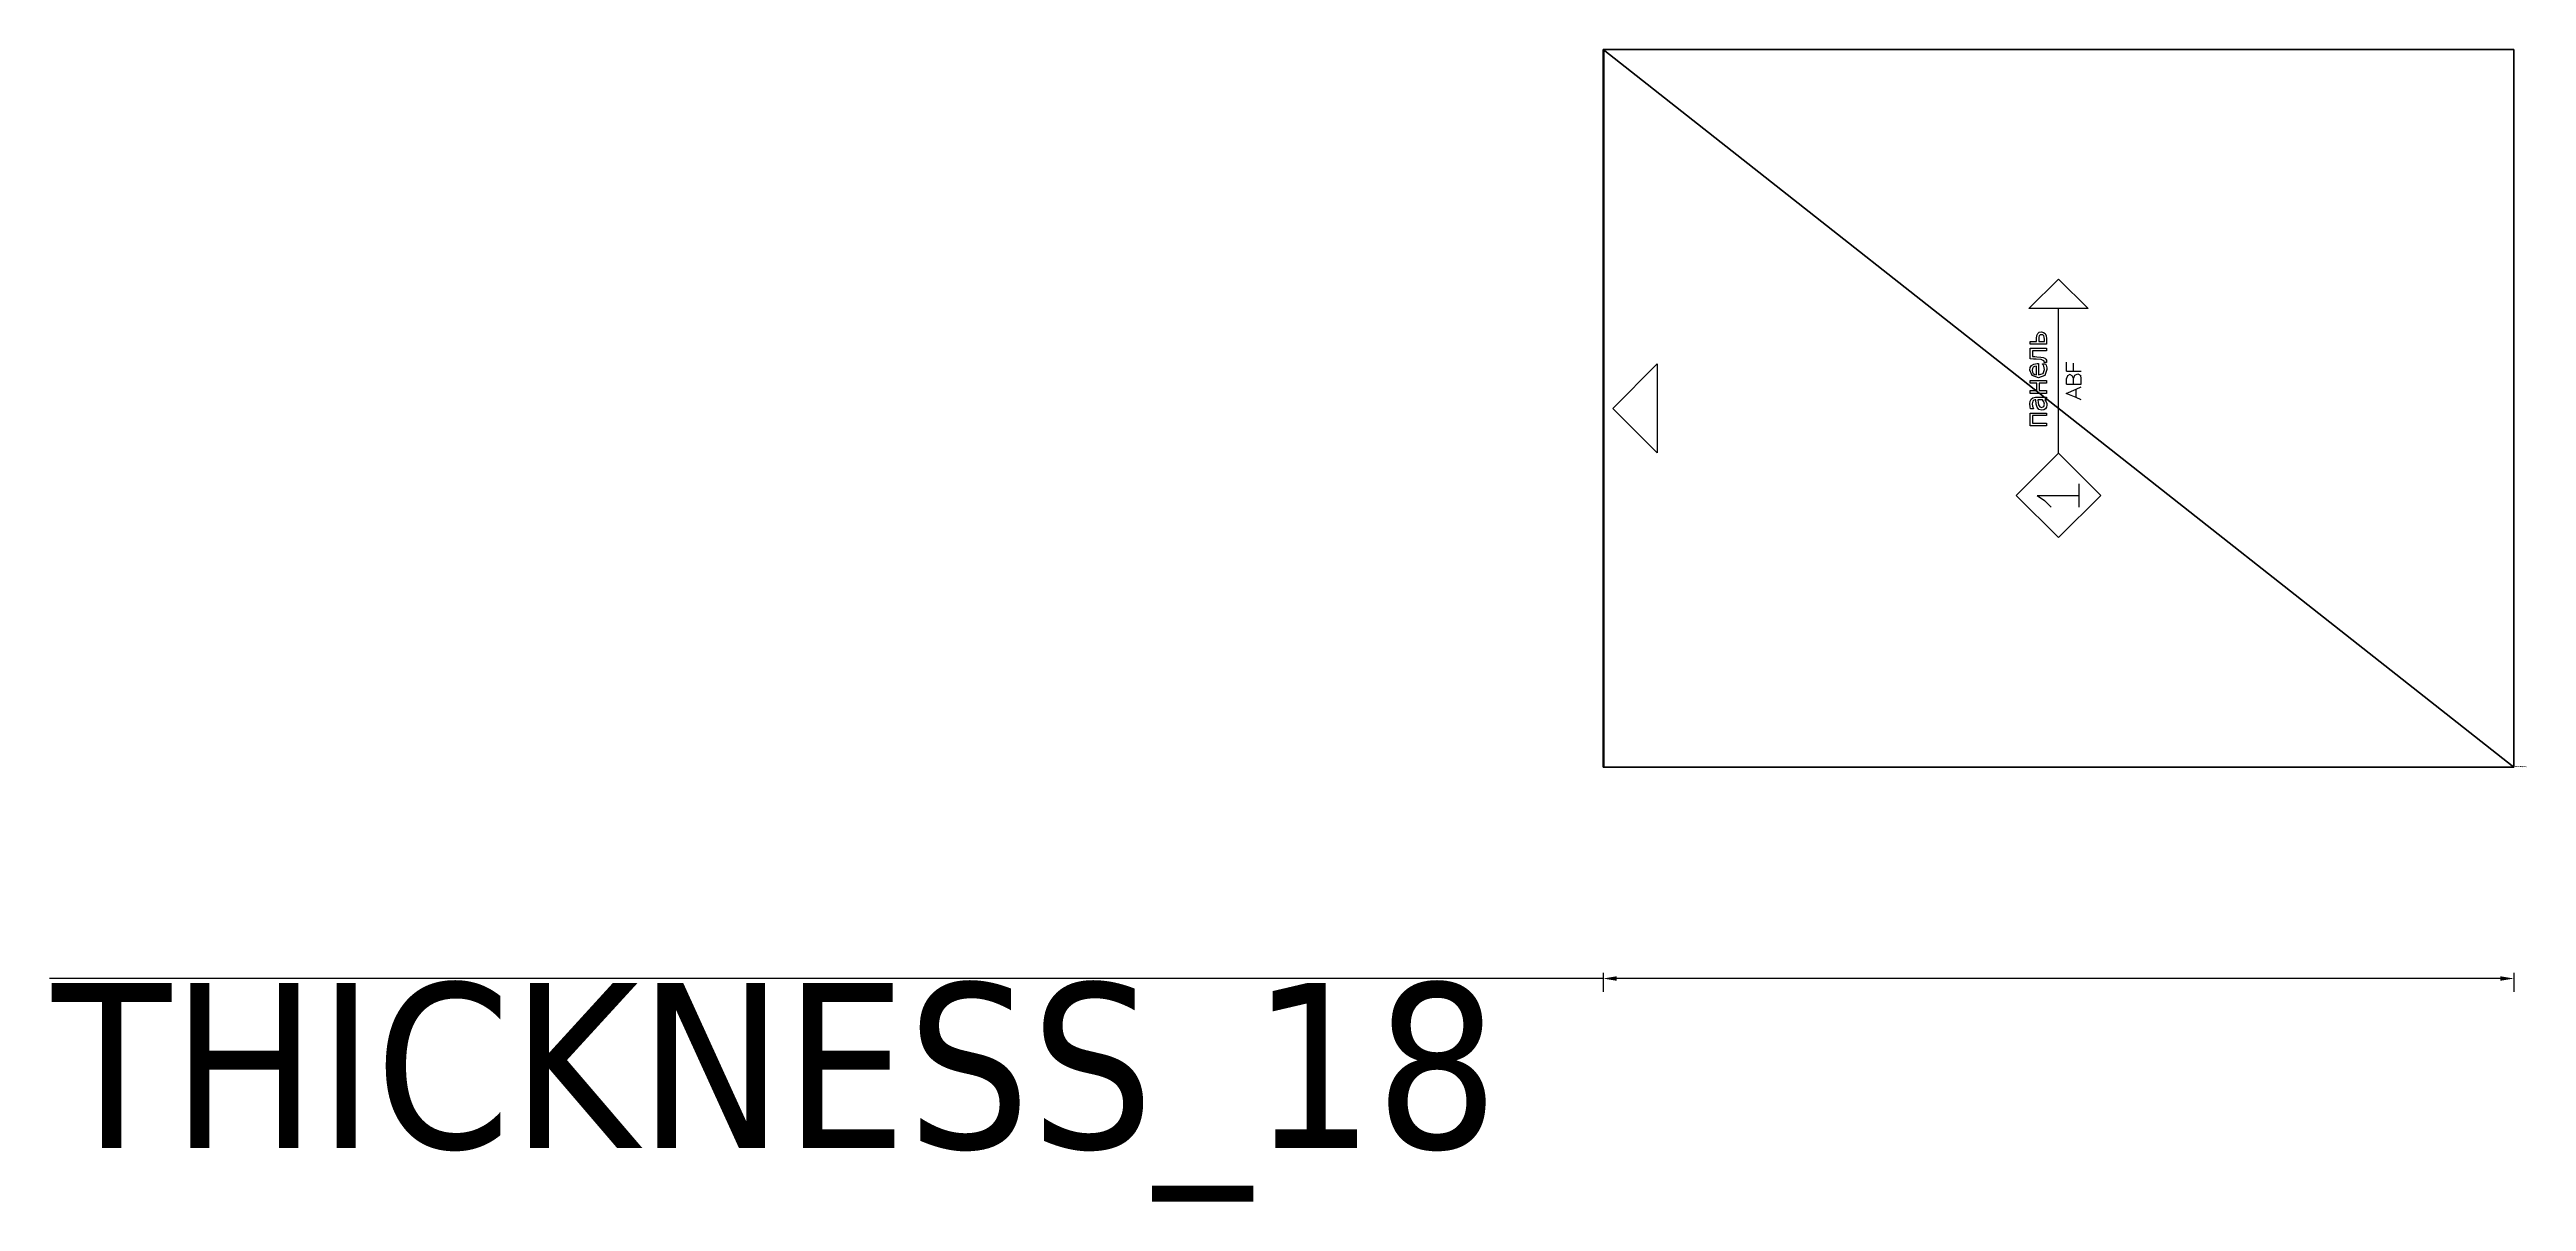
# Model space of a CAD drawing. Extents: x -2332 to 12, y -411 to 679.
import ezdxf

# ---------------------------------------------------------------- set-up
doc = ezdxf.new("R2010")
doc.units = 0
doc.header["$LTSCALE"] = 25.4
doc.layers.get('0').update_dxf_attribs({"linetype": 'CONTINUOUS'})
doc.layers.get('DEFPOINTS').update_dxf_attribs({"linetype": 'CONTINUOUS'})
for name, color, linetype in [('ABF_CUTTINGLINES', 22, 'CONTINUOUS'), ('ABF_EDGEBANDING', 221, 'CONTINUOUS'), ('ABF_LABEL', 212, 'CONTINUOUS')]:
    doc.layers.add(name, color=color, linetype=linetype)
doc.styles.add('TAHOMA', font='txt')
doc.dimstyles.new('DIMSTYLE1', dxfattribs={"dimtxt": 156.116291, "dimasz": 12.7, "dimexe": 12.7, "dimexo": 12.7, "dimgap": 2.54, "dimtad": 4, "dimtih": 1, "dimtoh": 1, "dimzin": 0, "dimcen": 0.09, "dimazin": 3, "dimtfac": 1, "dimtofl": 0, "dimtmove": 0, "dimatfit": 3})

# ---------------------------------------------------------------- blocks, each defined once
blk = doc.blocks.new('GROUP6_1')
at = {"layer": 'ABF_LABEL', "color": 0}
for p, q in [((-10.5, 7.1), (-10.5, 16.9)), ((-10.5, 16.9), (-2.8, 16.9)), ((-4.4, 15.5), (-8.9, 15.5)), ((-8.9, 15.5), (-8.9, 7.1)), ((-4.4, 7.1), (-4.4, 15.5)), ((-2.8, 16.9), (-2.8, 7.1)), ((-0.3, 16.7), (1, 17)), ((-0.3, 15), (-0.3, 16.7)), ((-0.2, 15), (-0.3, 15)), ((1.3, 15.5), (-0.2, 15)), ((1, 17), (2.7, 17.1)), ((2.7, 15.7), (1.3, 15.5)), ((2.7, 17.1), (4.4, 17)), ((3.6, 15.6), (2.7, 15.7)), ((4.4, 15.4), (3.6, 15.6)), ((4.4, 17), (5.6, 16.4)), ((4.9, 14.8), (4.4, 15.4)), ((5.6, 16.4), (6.4, 15.4)), ((6.4, 15.4), (6.7, 13.8)), ((9, 7.1), (9, 16.9)), ((9, 16.9), (10.7, 16.9)), ((10.7, 16.9), (10.7, 13)), ((15.1, 13), (15.1, 16.9)), ((15.1, 16.9), (16.7, 16.9)), ((16.7, 16.9), (16.7, 7.1)), ((18.4, 12), (19.7, 15.8)), ((19.7, 15.8), (23, 17.2)), ((20.9, 15.1), (20.4, 14.2)), ((21.7, 15.6), (20.9, 15.1)), ((22.9, 15.8), (21.7, 15.6)), ((24, 15.6), (22.9, 15.8)), ((23, 17.2), (24.6, 16.9)), ((24.7, 15.1), (24, 15.6)), ((24.6, 16.9), (25.8, 16.1)), ((25.1, 14.3), (24.7, 15.1)), ((25.8, 16.1), (26.6, 14.7)), ((29.6, 15), (29.7, 16.9)), ((29.6, 13.3), (29.6, 15)), ((29.7, 16.9), (36.1, 16.9)), ((34.5, 15.5), (31.1, 15.5)), ((31.1, 15.5), (31.1, 14.1)), ((34.5, 7.1), (34.5, 15.5)), ((36.1, 16.9), (36.1, 7.1)), ((38.5, 7.1), (38.5, 16.9)), ((38.5, 16.9), (40.2, 16.9)), ((40.2, 16.9), (40.2, 13.1)), ((-55.3, 8.3), (-59.3, 4.4)), ((-52.4, 12.7), (-55.3, 8.3)), ((-52.4, 12.7), (-52.4, -12.4)), ((-26.9, 0), (60, 0)), ((-8.9, 7.1), (-10.5, 7.1)), ((-2.8, 7.1), (-4.4, 7.1)), ((-1.1, 10), (-0.7, 11.7)), ((-0.9, 8.7), (-1.1, 10)), ((-0.2, 7.7), (-0.9, 8.7)), ((-0.7, 11.7), (0.7, 12.8)), ((0.7, 7.1), (-0.2, 7.7)), ((1, 11.2), (0.6, 10.1)), ((0.6, 10.1), (1.1, 8.8)), ((0.7, 12.8), (2.6, 13.4)), ((1.9, 6.9), (0.7, 7.1)), ((2.1, 11.9), (1, 11.2)), ((1.1, 8.8), (2.5, 8.4)), ((3, 7), (1.9, 6.9)), ((3.6, 12.1), (2.1, 11.9)), ((2.5, 8.4), (3.9, 8.7)), ((2.6, 13.4), (5.1, 13.6)), ((3.9, 7.3), (3, 7)), ((5.1, 12.3), (3.6, 12.1)), ((3.9, 8.7), (5.1, 9.5)), ((4.5, 7.8), (3.9, 7.3)), ((5.1, 8.2), (4.5, 7.8)), ((5.1, 13.9), (4.9, 14.8)), ((5.1, 13.6), (5.1, 13.9)), ((5.1, 9.5), (5.1, 12.3)), ((5.1, 7.1), (5.1, 8.2)), ((6.7, 7.1), (5.1, 7.1)), ((6.7, 13.8), (6.7, 7.1)), ((10.7, 7.1), (9, 7.1)), ((10.7, 13), (15.1, 13)), ((15.1, 11.5), (10.7, 11.5)), ((10.7, 11.5), (10.7, 7.1)), ((15.1, 7.1), (15.1, 11.5)), ((16.7, 7.1), (15.1, 7.1)), ((19.7, 8.2), (18.4, 12)), ((23.4, 6.9), (19.7, 8.2)), ((20.4, 14.2), (20.1, 13.1)), ((20.1, 13.1), (25.3, 13.1)), ((26.9, 11.9), (20.1, 11.9)), ((20.1, 11.9), (21, 9.2)), ((21, 9.2), (23.3, 8.3)), ((23.3, 8.3), (24.4, 8.5)), ((24.3, 7), (23.4, 6.9)), ((25.2, 7.2), (24.3, 7)), ((24.4, 8.5), (25.3, 8.8)), ((25.3, 13.1), (25.1, 14.3)), ((26, 7.4), (25.2, 7.2)), ((25.3, 8.8), (26.1, 9.2)), ((26.7, 7.7), (26, 7.4)), ((26.1, 9.2), (26.6, 9.5)), ((26.6, 14.7), (26.9, 12.7)), ((26.6, 9.5), (26.7, 9.5)), ((26.7, 9.5), (26.7, 7.7)), ((26.9, 12.7), (26.9, 11.9)), ((27.5, 7.1), (27.5, 8.6)), ((27.5, 8.6), (27.6, 8.6)), ((27.8, 7.1), (27.5, 7.1)), ((27.6, 8.6), (27.7, 8.6)), ((27.7, 8.6), (27.9, 8.5)), ((28.2, 7.1), (27.8, 7.1)), ((27.9, 8.5), (28.3, 8.6)), ((28.9, 7.2), (28.2, 7.1)), ((28.3, 8.6), (28.6, 8.8)), ((28.6, 8.8), (29.3, 10.3)), ((29.6, 7.6), (28.9, 7.2)), ((29.3, 10.3), (29.6, 13.3)), ((30.1, 8.2), (29.6, 7.6)), ((30.5, 9.1), (30.1, 8.2)), ((30.8, 10.6), (30.5, 9.1)), ((31, 12.9), (30.8, 10.6)), ((31.1, 14.1), (31, 12.9)), ((36.1, 7.1), (34.5, 7.1)), ((41.9, 7.1), (38.5, 7.1)), ((40.2, 13.1), (42, 13.1)), ((41.4, 11.8), (40.2, 11.8)), ((40.2, 11.8), (40.2, 8.4)), ((40.2, 8.4), (41.3, 8.4)), ((41.3, 8.4), (42.7, 8.5)), ((42.7, 11.7), (41.4, 11.8)), ((43.6, 7.3), (41.9, 7.1)), ((42, 13.1), (43.7, 13)), ((43.6, 11.5), (42.7, 11.7)), ((42.7, 8.5), (43.5, 8.8)), ((43.5, 8.8), (44.1, 9.3)), ((44.1, 10.9), (43.6, 11.5)), ((44.9, 7.9), (43.6, 7.3)), ((43.7, 13), (44.9, 12.4)), ((44.2, 10.1), (44.1, 10.9)), ((44.1, 9.3), (44.2, 10.1)), ((44.9, 12.4), (45.7, 11.5)), ((45.6, 8.9), (44.9, 7.9)), ((45.9, 10.2), (45.6, 8.9)), ((45.7, 11.5), (45.9, 10.2)), ((-59.3, -12.4), (-52.4, -12.4)), ((-52.4, -12.4), (-45.4, -12.4)), ((5.2, -13.7), (6.5, -10.6)), ((6.5, -10.6), (8.9, -4.6)), ((6.5, -10.6), (11.6, -10.6)), ((8.9, -4.6), (11.6, -10.6)), ((11.6, -10.6), (13, -13.7)), ((14.5, -4.9), (18, -4.9)), ((14.5, -4.9), (14.5, -9)), ((14.5, -9), (14.5, -13.7)), ((14.5, -9), (18, -9)), ((14.5, -13.7), (18, -13.7)), ((19.5, -5.4), (18, -4.9)), ((18, -9), (19.6, -8.3)), ((18, -9), (20, -9.9)), ((18, -13.7), (19.8, -13.4)), ((20.3, -6.8), (19.5, -5.4)), ((19.6, -8.3), (20.3, -6.8)), ((20.7, -11.6), (19.8, -13.4)), ((20, -9.9), (20.7, -11.6)), ((22.3, -4.8), (22.3, -9)), ((22.3, -4.8), (27.8, -4.8)), ((22.3, -9), (27.1, -9)), ((22.3, -9), (22.3, -13.7))]:
    blk.add_line(p, q, dxfattribs=at)
for points in [[(-26.9, 0, 0), (-52.3, -25.4, 0), (-77.7, 0, 0), (-52.3, 25.4, 0), (-26.9, 0, 0)], [(60, 17.8, 0), (77.7, 0, 0), (60, -17.8, 0), (60, 17.8, 0)]]:
    blk.add_polyline3d(points, close=True, dxfattribs=at)
blk = doc.blocks.new('GROUP9_2')
at = {"layer": 'ABF_CUTTINGLINES', "color": 0}
blk.add_polyline3d([(0, 0, 0), (0, 679, 0), (-861.1, 679, 0), (-861.1, 0, 0), (0, 0, 0)], close=True, dxfattribs=at)
blk = doc.blocks.new('GROUP10_1')
at = {"layer": 'ABF_EDGEBANDING', "color": 0}
blk.add_polyline3d([(-852.7, 339.5, 0), (-810.6, 381.6, 0), (-810.6, 297.4, 0), (-852.7, 339.5, 0)], close=True, dxfattribs=at)
blk = doc.blocks.new('_______2')
at = {"color": 0}
for p, q in [((-861.9, 679), (-861.9, 0)), ((0, 679), (-861.9, 679)), ((0, 679, 18), (-861.9, 679, 18)), ((-861.9, 679, 18), (-861.9, 0, 18)), ((0, 679), (-861.9, 679)), ((-861.9, 679), (-861.9, 679, 18)), ((0, 679, 18), (-861.9, 679, 18)), ((-861.9, 679), (-861.9, 0)), ((-861.9, 679, 18), (-861.9, 0, 18)), ((-861.9, 679), (-861.9, 679, 18)), ((0, 0), (0, 679)), ((0, 0, 18), (0, 679, 18)), ((0, 0), (0, 679)), ((0, 679), (0, 679, 18)), ((0, 0, 18), (0, 679, 18)), ((0, 679), (0, 679, 18)), ((-861.9, 0), (0, 0)), ((-861.9, 0, 18), (0, 0, 18)), ((-861.9, 0), (0, 0)), ((-861.9, 0, 18), (0, 0, 18)), ((-861.9, 0), (-861.9, 0, 18)), ((-861.9, 0), (-861.9, 0, 18)), ((0, 0), (0, 0, 18)), ((0, 0), (0, 0, 18))]:
    blk.add_line(p, q, dxfattribs=at)
at = {"layer": 'ABF_CUTTINGLINES', "color": 0}
ref = blk.add_blockref('GROUP9_2', (0, 0, 18), dxfattribs=at)
ref.add_attrib('Skp_GroupInstanceName', '_ABF_cuttingLines', (0, 0), dxfattribs={"layer": '0', "height": 1})
at = {"layer": 'ABF_EDGEBANDING', "color": 0}
ref = blk.add_blockref('GROUP10_1', (0, 0, 18), dxfattribs=at)
ref.add_attrib('Skp_GroupInstanceName', '_ABF_edgeBanding', (0, 0), dxfattribs={"layer": '0', "height": 1})
at = {"layer": 'ABF_LABEL', "color": 0}
ref = blk.add_blockref('GROUP6_1', (-431, 339.5, 18), dxfattribs=dict(at, xscale=1.574803149606299, yscale=1.574803149606299, rotation=90))
ref.add_attrib('Skp_GroupInstanceName', '_ABF_Label', (0, 0), dxfattribs={"layer": '0', "height": 1})
at = {"color": 0}
mesh = blk.add_polyface(dxfattribs=at)
corners = [(-861.9, 679), (0, 0), (-861.9, 0), (0, 679)]
mesh.append_faces([[corners[k] for k in face] for face in [(0, 1, 2), (1, 0, 3)]], dxfattribs={"vtx0": -1, "color": 0})
at = {"color": 7}
mesh = blk.add_polyface(dxfattribs=at)
corners = [(0, 0, 18), (-861.9, 679, 18), (-861.9, 0, 18), (0, 679, 18)]
mesh.append_faces([[corners[k] for k in face] for face in [(0, 1, 2), (1, 0, 3)]], dxfattribs={"vtx0": -1, "color": 7})
at = {"color": 0}
mesh = blk.add_polyface(dxfattribs=at)
corners = [(-861.9, 679, 18), (0, 679), (-861.9, 679), (0, 679, 18)]
mesh.append_faces([[corners[k] for k in face] for face in [(0, 1, 2), (1, 0, 3)]], dxfattribs={"vtx0": -1, "color": 0})
mesh = blk.add_polyface(dxfattribs=at)
corners = [(-861.9, 679, 18), (-861.9, 0), (-861.9, 0, 18), (-861.9, 679)]
mesh.append_faces([[corners[k] for k in face] for face in [(0, 1, 2), (1, 0, 3)]], dxfattribs={"vtx0": -1, "color": 0})
mesh = blk.add_polyface(dxfattribs=at)
corners = [(0, 679), (0, 0, 18), (0, 0), (0, 679, 18)]
mesh.append_faces([[corners[k] for k in face] for face in [(0, 1, 2), (1, 0, 3)]], dxfattribs={"vtx0": -1, "color": 0})
mesh = blk.add_polyface(dxfattribs=at)
corners = [(0, 0, 18), (-861.9, 0), (0, 0), (-861.9, 0, 18)]
mesh.append_faces([[corners[k] for k in face] for face in [(0, 1, 2), (1, 0, 3)]], dxfattribs={"vtx0": -1, "color": 0})
blk = doc.blocks.new('THICKNESS_18')
at = {"color": 0}
ref = blk.add_blockref('_______2', (0, 0), dxfattribs=at)
ref.add_attrib('Skp_GroupInstanceName', '__1. панель', (0, 0), dxfattribs={"height": 1})
blk = doc.blocks.new('*D8')
at = {"color": 0}
for p, q in [((-861.9, -200), (-2332, -200)), ((-861.9, -194.5), (-861.9, -212.7)), ((-12.7, -200), (-849.2, -200)), ((0, -194.5), (0, -212.7))]:
    blk.add_line(p, q, dxfattribs=at)
for points in [[(-849.2, -197.9), (-849.2, -202.1), (-861.9, -200)], [(-12.7, -202.1), (-12.7, -197.9), (0, -200)]]:
    blk.add_solid(points, dxfattribs=at)
at = {"layer": 'DEFPOINTS', "color": 0}
for p in [(-861.9, -181.8), (0, -181.8), (-861.9, -200)]:
    blk.add_point(p, dxfattribs=at)
at = {"color": 0, "style": 'TAHOMA'}
blk.add_text('THICKNESS_18', height=156.116, dxfattribs=at).set_placement((-2329.5, -360.5))
blk = doc.blocks.new('GROUP7_1')
at = {"color": 250}
dim = blk.add_linear_dim(base=(-861.92, -200), p1=(0, -181.818), p2=(-861.92, -181.818), text='THICKNESS_18', dimstyle='DIMSTYLE1', override={"dimtih": 0, "dimpost": 'mm'}, dxfattribs=at)
dim.commit()
dim.dimension.update_dxf_attribs({"geometry": '*D8', "text_midpoint": (-1603.335, -298.083)})

msp = doc.modelspace()

# ---------------------------------------------------------------- block references
at = {"color": 0}
ref = msp.add_blockref('THICKNESS_18', (0, 0), dxfattribs=at)
ref.add_attrib('Skp_ComponentInstanceName', 'ABF_Flatten', (0, 0), dxfattribs={"height": 0.2})
ref = msp.add_blockref('GROUP7_1', (0, 0), dxfattribs=at)
ref.add_attrib('Skp_GroupInstanceName', 'ABF_Flatten', (0, 0), dxfattribs={"height": 1})

doc.saveas('drawing.dxf')
